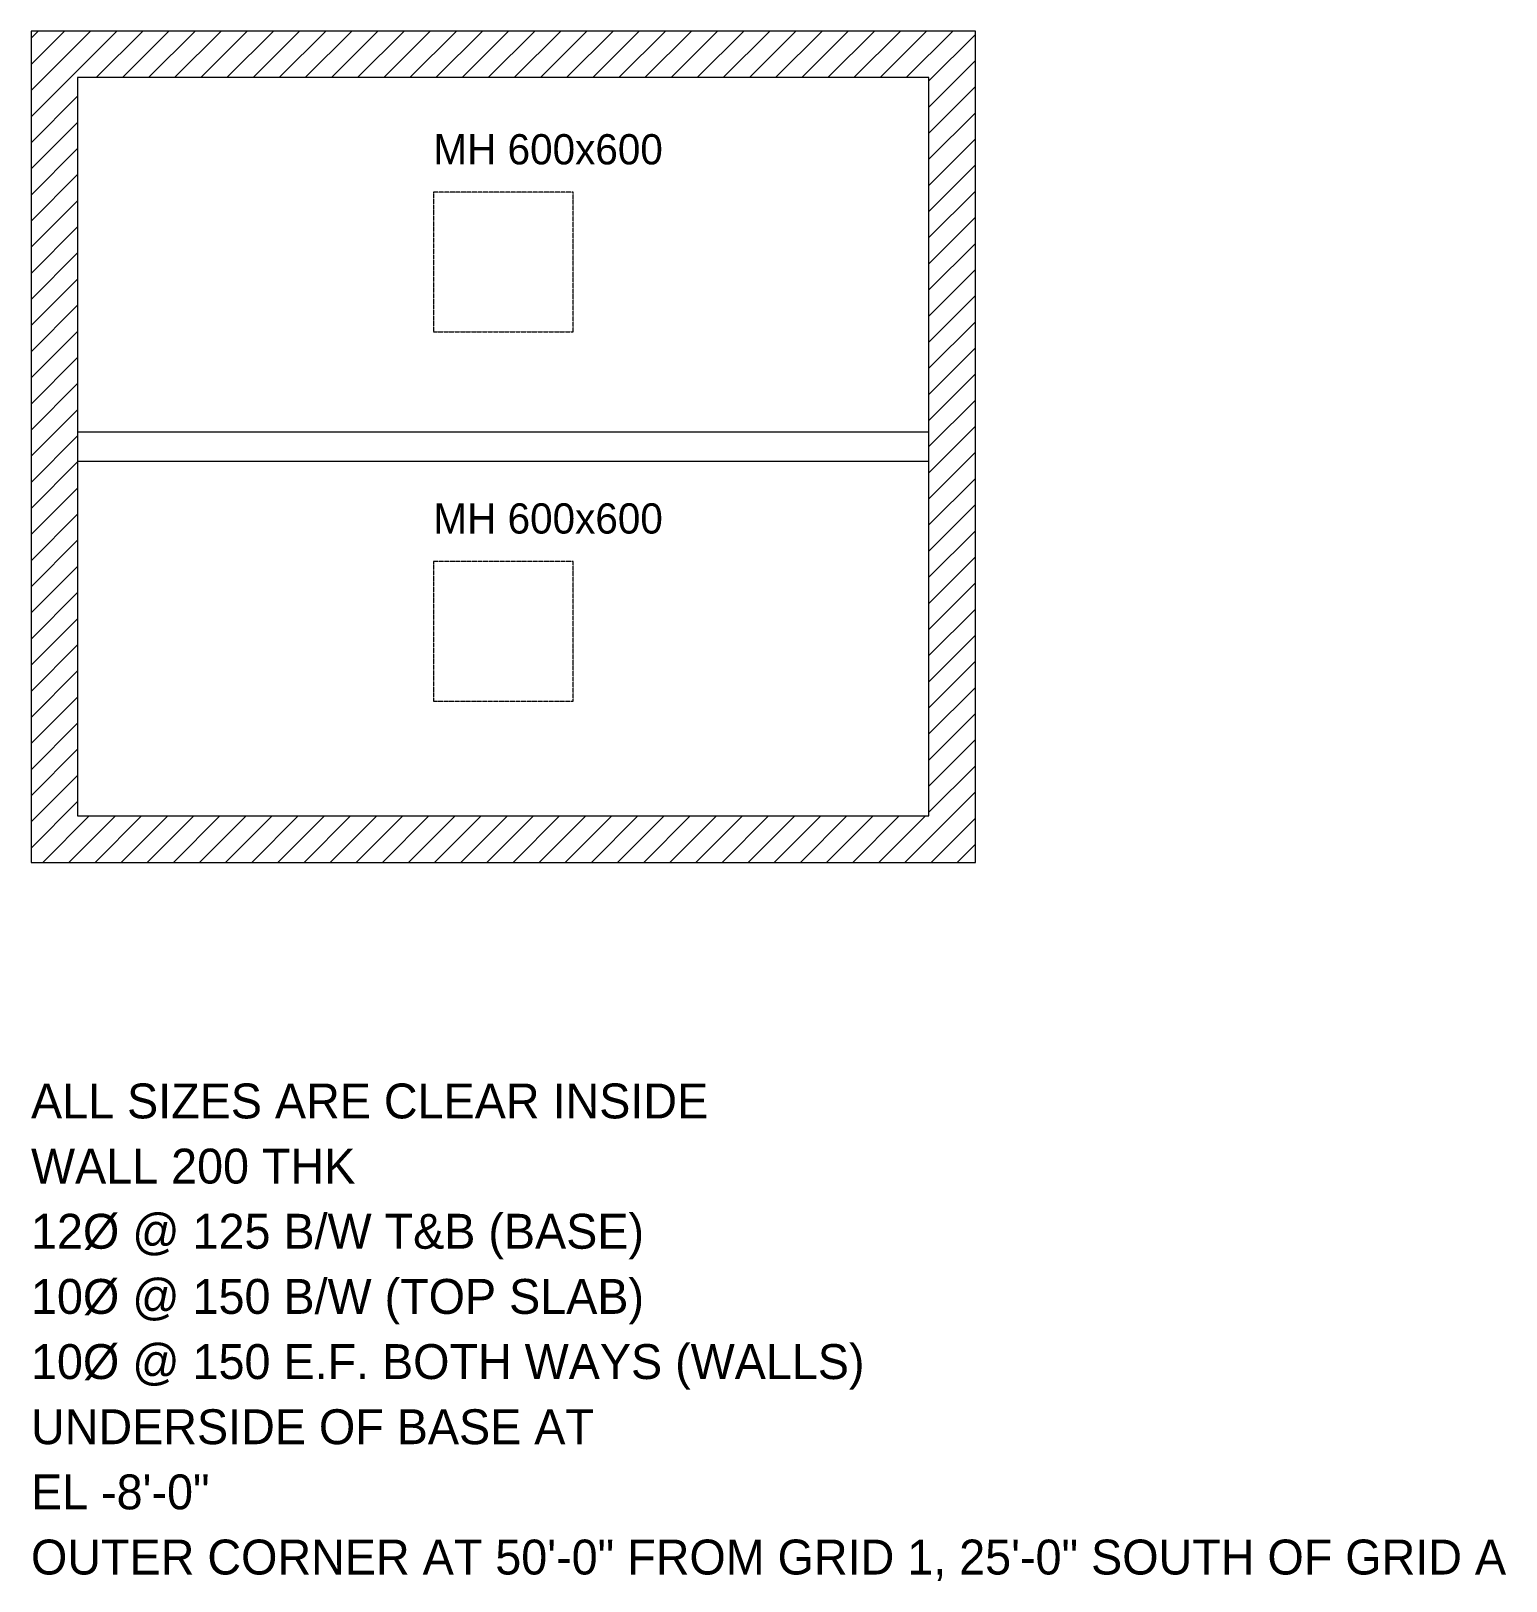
# Model space of a CAD drawing. Extents: x -3200 to 1422622, y -1410602 to 19050.
# Drawn here: x 800000 to 806337, y -1403088 to -1396427 of the extents above; entities that cross this region are included whole.
import ezdxf

# ---------------------------------------------------------------- set-up
doc = ezdxf.new("R2010")
doc.units = 0
doc.linetypes.add('DASHED', pattern=[1.524, 1.27, -0.254])
for name, color, linetype, lineweight, plot in [('Hatch', 9, 'Continuous', 0, False), ('Slab', 5, 'Continuous', 0, False), ('Text-2', 7, 'Continuous', 0, False), ('Wall', 1, 'Continuous', 0, False)]:
    doc.layers.add(name, color=color, linetype=linetype, lineweight=lineweight, plot=plot)

msp = doc.modelspace()

# ---------------------------------------------------------------- texts
at = {"layer": 'Text-2'}
for s, height, p in [('MH 600x600', 130, (801729, -1397000.2)), ('MH 600x600', 130, (801729, -1398586.8)), ('ALL SIZES ARE CLEAR INSIDE', 150, (800000, -1401100)), ('WALL 200 THK', 150, (800000, -1401380)), ('12%%C @ 125 B/W T&B (BASE)', 150, (800000, -1401660)), ('10%%C @ 150 B/W (TOP SLAB)', 150, (800000, -1401940)), ('10%%C @ 150 E.F. BOTH WAYS (WALLS)', 150, (800000, -1402220)), ('UNDERSIDE OF BASE AT', 150, (800000, -1402500)), ('EL -8\'-0"', 150, (800000, -1402780)), ('OUTER CORNER AT 50\'-0" FROM GRID 1, 25\'-0" SOUTH OF GRID A', 150, (800000, -1403060))]:
    msp.add_text(s, height=height, dxfattribs=at).set_placement(p)

# ---------------------------------------------------------------- hatches: boundary and pattern name
at = {"layer": 'Hatch'}
h = msp.add_hatch(dxfattribs=at)
h.set_pattern_fill('ANSI31', color=256, scale=25)
h.paths.add_polyline_path([(800000, -1400000), (804058, -1400000), (804058, -1396427), (800000, -1396427)])
h.paths.add_polyline_path([(800200, -1399800), (803858, -1399800), (803858, -1396627), (800200, -1396627)])

# ---------------------------------------------------------------- linework, layer by layer
at = {"layer": 'Slab', "linetype": 'DASHED'}
for p, q in [((802329, -1397120.2), (801729, -1397120.2)), ((801729, -1397120.2), (801729, -1397720.2)), ((802329, -1397720.2), (802329, -1397120.2)), ((801729, -1397720.2), (802329, -1397720.2)), ((802329, -1398706.8), (801729, -1398706.8)), ((801729, -1398706.8), (801729, -1399306.8)), ((802329, -1399306.8), (802329, -1398706.8)), ((801729, -1399306.8), (802329, -1399306.8))]:
    msp.add_line(p, q, dxfattribs=at)
at = {"layer": 'Wall'}
for points in [[(800000, -1400000), (804058, -1400000), (804058, -1396427), (800000, -1396427)], [(800200, -1399800), (803858, -1399800), (803858, -1396627), (800200, -1396627)], [(800200, -1398276), (803858, -1398276), (803858, -1398151), (800200, -1398151)]]:
    msp.add_lwpolyline(points, close=True, dxfattribs=at)

msp.set_redraw_order([(e.dxf.handle, doc.entitydb.next_handle()) for e in msp.query("TEXT MTEXT ATTDEF DIMENSION ARC_DIMENSION")])  # texts and dimensions are drawn at this point

doc.saveas('drawing.dxf')
